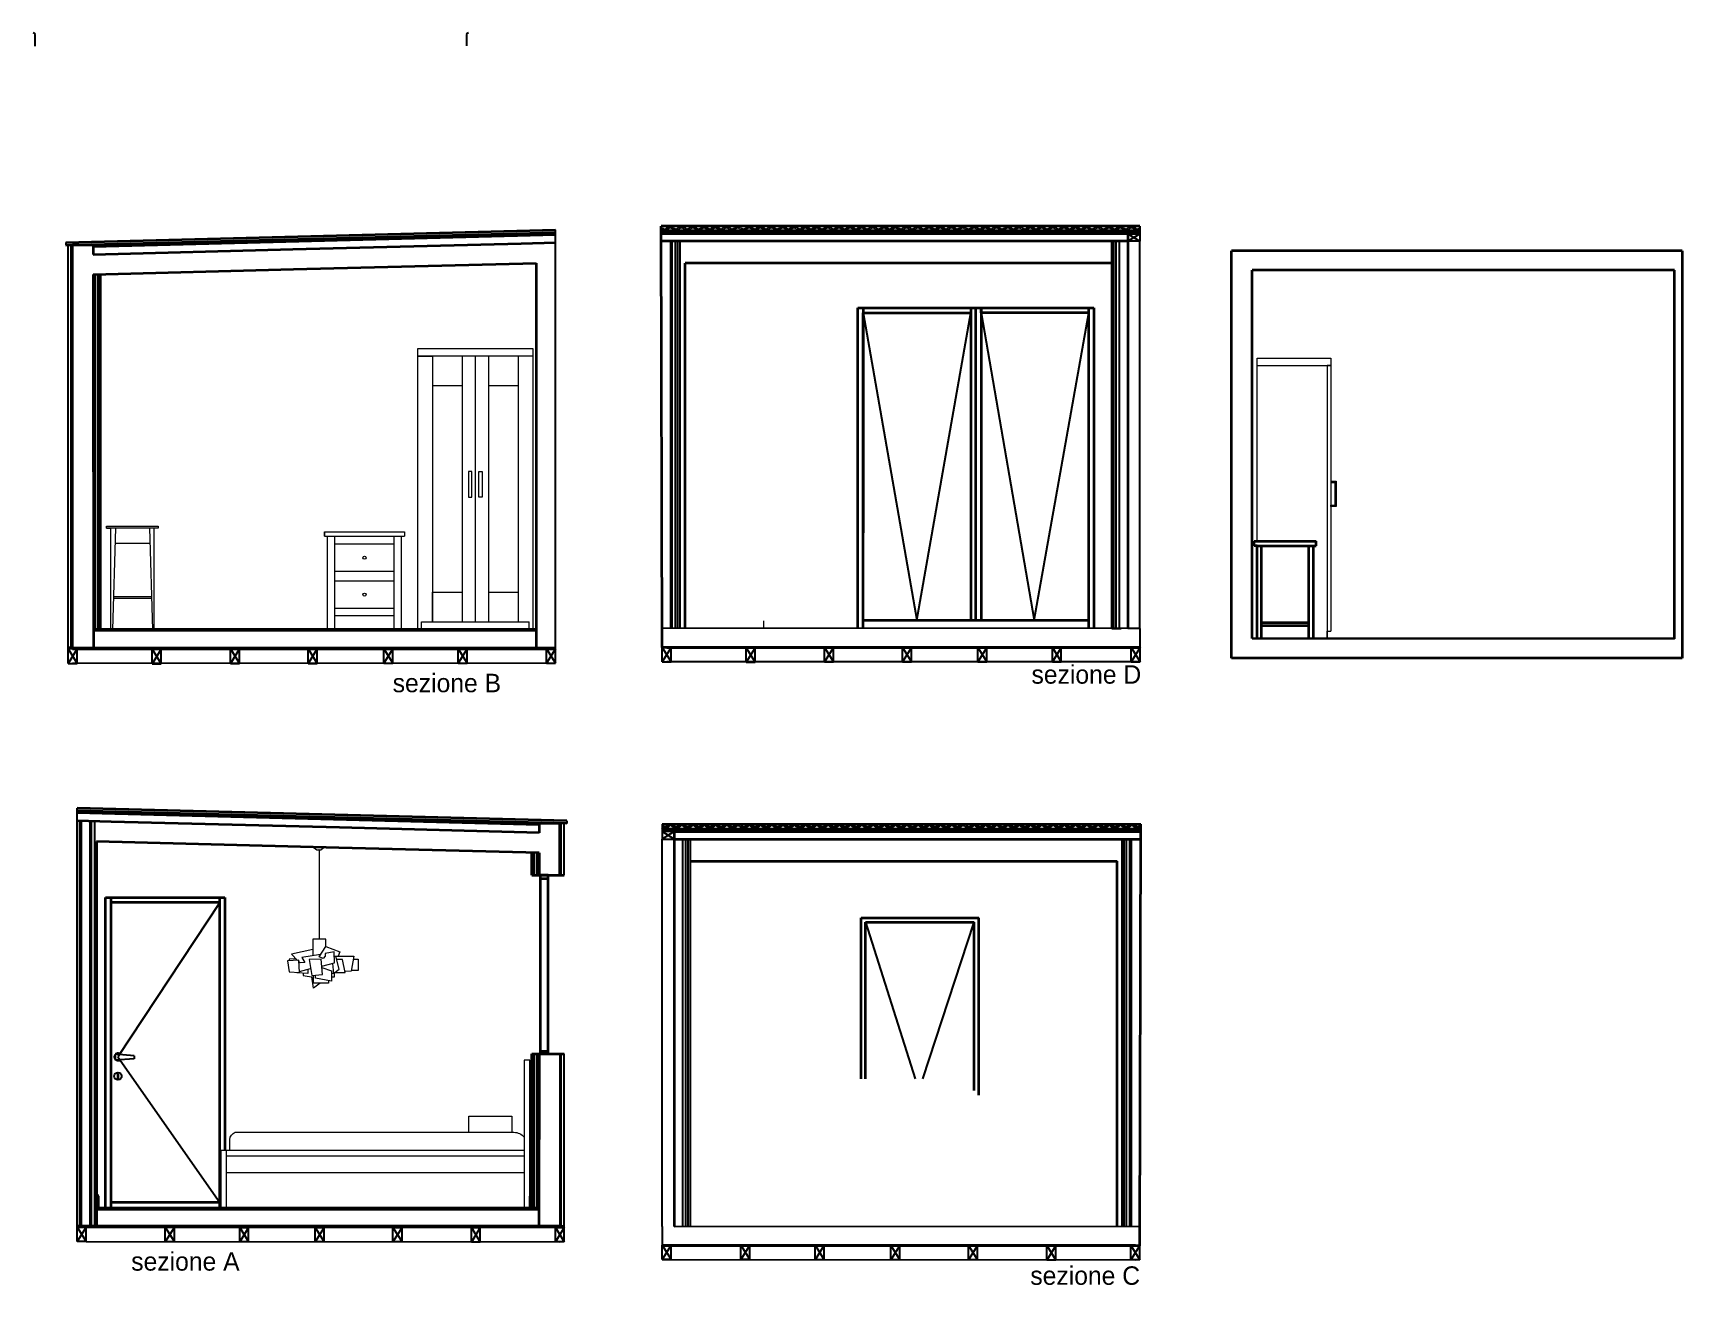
# Model space of a CAD drawing. Header units: millimetres. Extents: x -14534 to 38786, y 3807 to 47715.
# Drawn here: x 27617 to 38786, y 3807 to 12286 of the extents above; entities that cross this region are included whole.
import ezdxf

# ---------------------------------------------------------------- set-up
doc = ezdxf.new("R2010")
doc.units = ezdxf.units.MM
for name, color, linetype, lineweight in [('A-DETL', 6, 'Continuous', 25), ('A-DOOR-FULL', 4, 'Continuous', 25), ('A-ELEV-MBE1', 7, 'Continuous', 35), ('A-ELEV-MBE2', 4, 'Continuous', 25), ('A-FURN', 8, 'Continuous', 18), ('A-GLAZ-FULL', 4, 'Continuous', 25), ('A-WALL-FULL', 7, 'Continuous', 35)]:
    doc.layers.add(name, color=color, linetype=linetype, lineweight=lineweight)

msp = doc.modelspace()

# ---------------------------------------------------------------- texts
at = {"layer": 'A-FURN', "char_height": 125}
for s, insert, attachment_point in [('sezione B', (30787, 7946), 3), ('sezione D', (35123, 8004), 3), ('sezione A', (28282, 4029), 1), ('sezione C', (35115, 3933), 3)]:
    msp.add_mtext_dynamic_manual_height_columns(s, width=2735, gutter_width=12.5, heights=[581], dxfattribs=dict(at, insert=insert, attachment_point=attachment_point))

# ---------------------------------------------------------------- hatches: boundary and pattern name
at = {"layer": 'A-ELEV-MBE1'}
h = msp.add_hatch(dxfattribs=at)
h.set_pattern_fill('ANSI31', color=256, scale=100, style=0)
h.set_pattern_definition([(45, (8474.479, -7111.299), (-8.838835, 8.838835), [])])
h.paths.add_polyline_path([(31872, 10946), (35114, 10946), (35114, 10931), (31872, 10931)])
h = msp.add_hatch(dxfattribs=at)
h.set_pattern_fill('ANSI31', color=256, scale=100, style=0)
h.set_pattern_definition([(45, (11477.317, -7111.299), (-8.838835, 8.838835), [])])
h.paths.add_polyline_path([(31872, 10946), (31872, 10931), (32030, 10931), (32030, 10946)])
h = msp.add_hatch(dxfattribs=at)
h.set_pattern_fill('ANSI31', color=256, scale=100, style=0)
h.set_pattern_definition([(45, (5109.219, -11159.904), (-8.8388348, 8.8388348), [])])
h.paths.add_polyline_path([(35121, 6897), (31879, 6897), (31879, 6882), (35121, 6882)])
h = msp.add_hatch(dxfattribs=at)
h.set_pattern_fill('ANSI31', color=256, scale=100, style=0)
h.set_pattern_definition([(45, (8112.057, -11159.904), (-8.838835, 8.838835), [])])
h.paths.add_polyline_path([(35121, 6897), (35121, 6882), (34963, 6882), (34963, 6897)])

# ---------------------------------------------------------------- linework, layer by layer
for p, q in [((31155, 8116), (31155, 10953)), ((35114, 10977), (35114, 10926)), ((27838, 10867), (27838, 10849)), ((27855, 10500), (27855, 10850)), ((27875, 10500), (27875, 10850)), ((31937, 8255), (31937, 10876)), ((31947, 8255), (31947, 10876)), ((31969, 8255), (31969, 10876)), ((31984, 8255), (31984, 10876)), ((31999, 8255), (31999, 10876)), ((34923, 8252), (34923, 10876)), ((34938, 8252), (34938, 10876)), ((34953, 8252), (34953, 10876)), ((34976, 8252), (34976, 10876)), ((35033, 10926), (35114, 10926)), ((35033, 10876), (35114, 10926)), ((35033, 10926), (35114, 10876)), ((35114, 10876), (35033, 10876)), ((35114, 10926), (35114, 10876)), ((35114, 8252), (35114, 10876)), ((27854, 8114), (27855, 10500)), ((27875, 8124), (27875, 10500)), ((27885, 10500), (27885, 8124)), ((35033, 8252), (31879, 8254)), ((35114, 8252), (35114, 8028)), ((27854, 8016), (27854, 8114)), ((27915, 8114), (27854, 8114)), ((27854, 8114), (27915, 8016)), ((27915, 8114), (27854, 8016)), ((27875, 8124), (27855, 8124)), ((27885, 8124), (27875, 8124)), ((27885, 8124), (31155, 8124)), ((27915, 8016), (27915, 8114)), ((28423, 8014), (28423, 8112)), ((28484, 8112), (28423, 8112)), ((28423, 8112), (28484, 8014)), ((28484, 8112), (28423, 8014)), ((28484, 8014), (28484, 8112)), ((28954, 8016), (28954, 8114)), ((29015, 8114), (28954, 8114)), ((28954, 8114), (29015, 8016)), ((29015, 8114), (28954, 8016)), ((29015, 8016), (29015, 8114)), ((29481, 8016), (29481, 8114)), ((29541, 8114), (29481, 8114)), ((29481, 8114), (29541, 8016)), ((29541, 8114), (29481, 8016)), ((29541, 8016), (29541, 8114)), ((29992, 8017), (29992, 8115)), ((30053, 8115), (29992, 8115)), ((29992, 8115), (30053, 8017)), ((30053, 8115), (29992, 8017)), ((30053, 8017), (30053, 8115)), ((30496, 8017), (30496, 8115)), ((30557, 8115), (30496, 8115)), ((30496, 8115), (30557, 8017)), ((30557, 8115), (30496, 8017)), ((30557, 8017), (30557, 8115)), ((31024, 8124), (31034, 8124)), ((31094, 8018), (31094, 8116)), ((31155, 8116), (31094, 8116)), ((31094, 8116), (31155, 8018)), ((31155, 8116), (31094, 8018)), ((31155, 8018), (31155, 8116)), ((31879, 8026), (31879, 8124)), ((31940, 8124), (31879, 8124)), ((31879, 8124), (31940, 8026)), ((31940, 8124), (31879, 8026)), ((31940, 8026), (31940, 8124)), ((32448, 8024), (32448, 8122)), ((32508, 8122), (32448, 8122)), ((32448, 8122), (32508, 8024)), ((32508, 8122), (32448, 8024)), ((32508, 8024), (32508, 8122)), ((32978, 8026), (32978, 8124)), ((33039, 8124), (32978, 8124)), ((32978, 8124), (33039, 8026)), ((33039, 8124), (32978, 8026)), ((33039, 8026), (33039, 8124)), ((33505, 8026), (33505, 8124)), ((33566, 8124), (33505, 8124)), ((33505, 8124), (33566, 8026)), ((33566, 8124), (33505, 8026)), ((33566, 8026), (33566, 8124)), ((34017, 8027), (34017, 8125)), ((34077, 8125), (34017, 8125)), ((34017, 8125), (34077, 8027)), ((34077, 8125), (34017, 8027)), ((34077, 8027), (34077, 8125)), ((34521, 8027), (34521, 8125)), ((34581, 8125), (34521, 8125)), ((34521, 8125), (34581, 8027)), ((34581, 8125), (34521, 8027)), ((34581, 8027), (34581, 8125)), ((35054, 8027), (35054, 8125)), ((35115, 8125), (35054, 8125)), ((35054, 8125), (35115, 8027)), ((35115, 8125), (35054, 8027)), ((35115, 8027), (35115, 8125)), ((27854, 8016), (27915, 8016)), ((31094, 8018), (27885, 8016)), ((28423, 8014), (28484, 8014)), ((28954, 8016), (29015, 8016)), ((29481, 8016), (29541, 8016)), ((29992, 8017), (30053, 8017)), ((30496, 8017), (30557, 8017)), ((31094, 8018), (31155, 8018)), ((31879, 8026), (31940, 8026)), ((35114, 8028), (31909, 8026)), ((32448, 8024), (32508, 8024)), ((32978, 8026), (33039, 8026)), ((33505, 8026), (33566, 8026)), ((34017, 8027), (34077, 8027)), ((34521, 8027), (34581, 8027)), ((35054, 8027), (35115, 8027)), ((27915, 4199), (27915, 7036)), ((27935, 4207), (27935, 6950)), ((27945, 4207), (27945, 6949)), ((28004, 4207), (28004, 6948)), ((28014, 4207), (28014, 6948)), ((28036, 4207), (28036, 6947)), ((31195, 6582), (31195, 6933)), ((31215, 6582), (31215, 6932)), ((31232, 6950), (31232, 6932)), ((31879, 6928), (31879, 6877)), ((31960, 6877), (31879, 6877)), ((31879, 6877), (31879, 6827)), ((31960, 6827), (31879, 6877)), ((31960, 6877), (31879, 6827)), ((31879, 4204), (31879, 6827)), ((31879, 6827), (31960, 6827)), ((32017, 4204), (32017, 6827)), ((32039, 4204), (32039, 6827)), ((32054, 4204), (32054, 6827)), ((32069, 4204), (32069, 6827)), ((34993, 4206), (34993, 6827)), ((35008, 4206), (35008, 6827)), ((35023, 4206), (35023, 6827)), ((35046, 4206), (35046, 6827)), ((35056, 4206), (35056, 6827)), ((31185, 5372), (31185, 4207)), ((31195, 4207), (31195, 5372)), ((31215, 4197), (31215, 5372)), ((28061, 4409), (28061, 4331)), ((30981, 4329), (30981, 4409)), ((31185, 4207), (27915, 4207)), ((27915, 4101), (27915, 4199)), ((27915, 4199), (27976, 4199)), ((27976, 4199), (27915, 4101)), ((27915, 4199), (27976, 4101)), ((27976, 4101), (27976, 4199)), ((28046, 4207), (28036, 4207)), ((28513, 4100), (28513, 4198)), ((28513, 4198), (28574, 4198)), ((28574, 4198), (28513, 4100)), ((28513, 4198), (28574, 4100)), ((28574, 4100), (28574, 4198)), ((29017, 4100), (29017, 4197)), ((29017, 4197), (29077, 4197)), ((29077, 4197), (29017, 4100)), ((29017, 4197), (29077, 4100)), ((29077, 4100), (29077, 4197)), ((29528, 4099), (29528, 4197)), ((29528, 4197), (29589, 4197)), ((29589, 4197), (29528, 4099)), ((29528, 4197), (29589, 4099)), ((29589, 4099), (29589, 4197)), ((30055, 4099), (30055, 4197)), ((30055, 4197), (30116, 4197)), ((30116, 4197), (30055, 4099)), ((30055, 4197), (30116, 4099)), ((30116, 4099), (30116, 4197)), ((30586, 4097), (30586, 4195)), ((30586, 4195), (30646, 4195)), ((30646, 4195), (30586, 4097)), ((30586, 4195), (30646, 4097)), ((30646, 4097), (30646, 4195)), ((31155, 4099), (31155, 4197)), ((31155, 4197), (31215, 4197)), ((31215, 4197), (31155, 4099)), ((31155, 4197), (31215, 4099)), ((31185, 4207), (31195, 4207)), ((31195, 4207), (31215, 4207)), ((31215, 4099), (31215, 4197)), ((31879, 4204), (31879, 4075)), ((31960, 4204), (35114, 4206)), ((27976, 4101), (27915, 4101)), ((27976, 4101), (31185, 4099)), ((28574, 4100), (28513, 4100)), ((29077, 4100), (29017, 4100)), ((29589, 4099), (29528, 4099)), ((30116, 4099), (30055, 4099)), ((30646, 4097), (30586, 4097)), ((31215, 4099), (31155, 4099)), ((31879, 3979), (31879, 4077)), ((31879, 4077), (31939, 4077)), ((31939, 4077), (31879, 3979)), ((31879, 4077), (31939, 3979)), ((31939, 3979), (31939, 4077)), ((32412, 3979), (32412, 4077)), ((32412, 4077), (32472, 4077)), ((32472, 4077), (32412, 3979)), ((32412, 4077), (32472, 3979)), ((32472, 3979), (32472, 4077)), ((32915, 3978), (32915, 4076)), ((32915, 4076), (32976, 4076)), ((32976, 4076), (32915, 3978)), ((32915, 4076), (32976, 3978)), ((32976, 3978), (32976, 4076)), ((33427, 3977), (33427, 4075)), ((33427, 4075), (33487, 4075)), ((33487, 4075), (33427, 3977)), ((33427, 4075), (33487, 3977)), ((33487, 3977), (33487, 4075)), ((33954, 3977), (33954, 4075)), ((33954, 4075), (34014, 4075)), ((34014, 4075), (33954, 3977)), ((33954, 4075), (34014, 3977)), ((34014, 3977), (34014, 4075)), ((34484, 3976), (34484, 4074)), ((34484, 4074), (34545, 4074)), ((34545, 4074), (34484, 3976)), ((34484, 4074), (34545, 3976)), ((34545, 3976), (34545, 4074)), ((35053, 3977), (35053, 4075)), ((35053, 4075), (35114, 4075)), ((35114, 4075), (35053, 3977)), ((35053, 4075), (35114, 3977)), ((35114, 3977), (35114, 4075)), ((31879, 3979), (35083, 3977)), ((31939, 3979), (31879, 3979)), ((32472, 3979), (32412, 3979)), ((32976, 3978), (32915, 3978)), ((33487, 3977), (33427, 3977)), ((34014, 3977), (33954, 3977)), ((34545, 3976), (34484, 3976)), ((35114, 3977), (35053, 3977))]:
    msp.add_line(p, q)
for points in [[(34923, 8252), (34938, 8252), (34953, 8252), (34976, 8252), (34986, 8252)], [(35114, 8252), (35033, 8252)]]:
    msp.add_lwpolyline(points)
for centre, start, end in [((28046, 4402), 25.4293, 90.3196), ((30996, 4402), 89.6804, 154.5706)]:
    msp.add_arc(centre, 16.5, start, end)
at = {"layer": 'A-DETL'}
for p, q in [((27632, 12196), (27632, 12276)), ((30552, 12276), (30552, 12198))]:
    msp.add_line(p, q, dxfattribs=at)
for centre, start, end in [((27617, 12269), 25.4294, 90.3196), ((30567, 12269), 89.6804, 154.5707)]:
    msp.add_arc(centre, 16.5, start, end, dxfattribs=at)
at = {"layer": 'A-DOOR-FULL'}
for p, q in [((28173, 5369), (28173, 5330)), ((28303, 5359), (28173, 5369)), ((28303, 5339), (28173, 5330)), ((28303, 5359), (28303, 5339))]:
    msp.add_line(p, q, dxfattribs=at)
msp.add_lwpolyline([(28188, 5229), (28188, 5213, 1), (28196, 5213), (28196, 5228, 0.937392), (28188, 5229, 1)], format="xyb", dxfattribs=at)
msp.add_circle((28192, 5221), 25, dxfattribs=at)
for start, end in [(139.5658, 220.4342), (37.6575, 134.1429), (234.4239, 313.7757)]:
    msp.add_arc((28192, 5351), 25, start, end, dxfattribs=at)
at = {"layer": 'A-ELEV-MBE1'}
for p, q in [((27838, 10867), (31155, 10953)), ((35114, 10977), (31871, 10977)), ((31879, 8124), (31871, 10977)), ((31876, 10965), (31871, 10962)), ((32257, 10964), (32253, 10961)), ((32295, 10964), (32299, 10961)), ((33362, 10964), (33366, 10961)), ((33934, 10964), (33930, 10961)), ((33972, 10964), (33976, 10961)), ((27838, 10849), (31155, 10935)), ((27885, 10500), (27885, 10850)), ((27885, 10850), (28025, 10850)), ((28025, 10850), (30896, 10924)), ((28025, 10840), (30896, 10914)), ((28025, 10850), (28025, 10786)), ((29377, 10822), (30923, 10861)), ((30896, 10914), (30896, 10924)), ((30898, 10914), (30899, 10924)), ((30898, 10914), (31155, 10921)), ((30899, 10924), (31155, 10931)), ((30923, 10861), (31155, 10867)), ((32030, 10931), (31872, 10931)), ((32030, 10926), (31872, 10926)), ((32030, 10876), (31872, 10876)), ((31873, 10946), (31893, 10946)), ((35114, 10946), (31893, 10946)), ((35114, 10931), (31893, 10931)), ((35033, 10926), (31893, 10926)), ((35033, 10876), (31893, 10876)), ((32088, 10876), (32038, 10876)), ((33014, 10876), (32964, 10876)), ((33946, 10876), (33896, 10876)), ((34888, 10876), (34838, 10876)), ((35033, 10926), (35033, 8252)), ((28025, 10786), (29377, 10822)), ((29381, 10685), (31024, 10727)), ((31024, 10727), (31024, 8124)), ((34923, 10726), (32033, 10726)), ((32033, 8254), (32033, 10726)), ((28025, 10650), (29381, 10685)), ((28025, 10650), (28025, 10500)), ((28025, 10500), (28026, 8124)), ((33203, 8255), (33203, 10425)), ((33203, 10425), (33968, 10425)), ((33239, 10425), (33239, 8900)), ((33239, 10390), (33968, 10390)), ((33239, 8255), (33239, 10390)), ((33239, 10389), (33239, 10354)), ((33968, 10425), (34803, 10425)), ((33968, 10425), (33968, 8310)), ((34003, 8310), (34003, 10425)), ((34039, 10390), (34039, 10425)), ((34039, 10425), (34039, 8310)), ((34768, 10390), (34039, 10390)), ((34768, 8252), (34768, 10425)), ((34803, 10425), (34803, 8252)), ((33239, 8310), (34768, 8310)), ((31024, 8248), (28026, 8246)), ((31024, 8238), (28026, 8236)), ((31879, 8254), (31879, 8254)), ((27885, 8114), (31155, 8116)), ((35114, 8124), (31879, 8124)), ((31909, 8124), (35114, 8124)), ((31232, 6950), (27915, 7036)), ((31232, 6932), (27915, 7018)), ((28171, 7007), (27915, 7014)), ((28171, 6997), (27915, 7004)), ((28147, 6944), (27915, 6950)), ((29692, 6905), (28147, 6944)), ((28171, 6997), (28171, 7007)), ((31045, 6933), (28174, 7007)), ((28174, 6997), (28174, 7007)), ((31045, 6923), (28174, 6997)), ((31185, 6933), (31045, 6933)), ((31045, 6933), (31045, 6869)), ((31185, 6582), (31185, 6933)), ((31879, 6928), (35121, 6928)), ((35114, 4075), (35121, 6928)), ((31045, 6869), (29692, 6905)), ((31879, 6897), (35100, 6897)), ((31879, 6882), (35100, 6882)), ((31960, 6877), (35100, 6877)), ((31960, 6877), (31960, 4204)), ((31960, 6827), (35100, 6827)), ((32105, 6827), (32155, 6827)), ((33021, 6916), (33017, 6913)), ((33047, 6827), (33097, 6827)), ((33059, 6916), (33063, 6913)), ((33631, 6916), (33627, 6913)), ((33978, 6827), (34028, 6827)), ((34697, 6916), (34694, 6913)), ((34736, 6916), (34739, 6913)), ((34905, 6827), (34955, 6827)), ((34963, 6882), (35121, 6882)), ((34963, 6877), (35121, 6877)), ((34963, 6827), (35121, 6827)), ((35120, 6897), (35100, 6897)), ((35117, 6917), (35121, 6914)), ((29689, 6768), (28046, 6810)), ((28046, 6810), (28046, 4207)), ((31045, 6733), (29689, 6768)), ((31045, 6733), (31045, 6582)), ((32069, 6677), (34960, 6677)), ((34960, 4206), (34960, 6677)), ((30996, 6582), (31215, 6582)), ((31105, 6582), (31055, 6583)), ((31055, 5372), (31055, 6582)), ((31105, 6557), (31055, 6557)), ((31105, 5372), (31105, 6582)), ((31105, 5372), (31105, 6582)), ((28108, 6432), (28917, 6432)), ((28108, 4331), (28108, 6432)), ((28143, 6432), (28143, 4331)), ((28882, 6396), (28143, 6396)), ((28883, 4331), (28883, 6432)), ((28917, 6432), (28917, 4719)), ((33225, 5204), (33225, 6293)), ((33225, 6293), (33522, 6293)), ((33255, 6263), (33992, 6263)), ((33255, 5204), (33255, 6263)), ((33522, 6293), (34022, 6293)), ((33992, 5123), (33992, 6263)), ((34022, 5093), (34022, 6293)), ((30996, 5372), (31215, 5372)), ((31044, 5372), (31043, 4207)), ((31105, 5387), (31055, 5387)), ((31105, 5387), (31055, 5387)), ((31105, 5372), (31055, 5372)), ((28883, 4366), (28143, 4366)), ((28046, 4331), (31043, 4329)), ((28046, 4321), (31043, 4319)), ((31185, 4197), (27915, 4199)), ((35114, 4206), (35114, 4206)), ((35083, 4075), (31879, 4077)), ((31879, 4075), (35114, 4075))]:
    msp.add_line(p, q, dxfattribs=at)
for centre, radius, start, end in [((31895, 10980), 29.7, 216.8547, 320.5759), ((31895, 10980), 24.7, 217.0609, 320.5759), ((31933, 10949), 24.7, 39.4241, 140.5759), ((31933, 10949), 19.7, 39.4241, 140.5759), ((31971, 10980), 29.7, 219.4241, 320.5759), ((31971, 10980), 24.7, 219.4241, 320.5759), ((32009, 10949), 24.7, 39.4241, 140.5759), ((32009, 10949), 19.7, 39.4241, 140.5759), ((32048, 10980), 29.7, 219.4241, 320.5759), ((32048, 10980), 24.7, 219.4241, 320.5759), ((32086, 10949), 24.7, 39.4241, 140.5759), ((32086, 10949), 19.7, 39.4241, 140.5759), ((32124, 10980), 29.7, 219.4241, 320.5759), ((32124, 10980), 24.7, 219.4241, 320.5759), ((32162, 10949), 24.7, 39.4241, 140.5759), ((32162, 10949), 19.7, 39.4241, 140.5759), ((32200, 10980), 29.7, 219.4241, 320.5759), ((32200, 10980), 24.7, 219.4241, 320.5759), ((32238, 10949), 24.7, 39.4241, 140.5759), ((32238, 10949), 19.7, 39.4241, 140.5759), ((32276, 10980), 29.7, 219.4241, 320.5759), ((32276, 10980), 29.7, 219.4241, 320.5759), ((32276, 10980), 24.7, 219.4241, 320.5759), ((32276, 10980), 24.7, 219.4241, 320.5759), ((32314, 10949), 24.7, 39.4241, 140.5759), ((32314, 10949), 19.7, 39.4241, 140.5759), ((32352, 10980), 29.7, 219.4241, 320.5759), ((32352, 10980), 24.7, 219.4241, 320.5759), ((32390, 10949), 24.7, 39.4241, 140.5759), ((32390, 10949), 19.7, 39.4241, 140.5759), ((32429, 10980), 29.7, 219.4241, 320.5759), ((32429, 10980), 24.7, 219.4241, 320.5759), ((32467, 10949), 24.7, 39.4241, 140.5759), ((32467, 10949), 19.7, 39.4241, 140.5759), ((32505, 10980), 29.7, 219.4241, 320.5759), ((32505, 10980), 24.7, 219.4241, 320.5759), ((32543, 10949), 24.7, 39.4241, 140.5759), ((32543, 10949), 19.7, 39.4241, 140.5759), ((32581, 10980), 29.7, 219.4241, 320.5759), ((32581, 10980), 24.7, 219.4241, 320.5759), ((32619, 10949), 24.7, 39.4241, 140.5759), ((32619, 10949), 19.7, 39.4241, 140.5759), ((32657, 10980), 29.7, 219.4241, 320.5759), ((32657, 10980), 24.7, 219.4241, 320.5759), ((32695, 10949), 24.7, 39.4241, 140.5759), ((32695, 10949), 19.7, 39.4241, 140.5759), ((32733, 10980), 29.7, 219.4241, 320.5759), ((32733, 10980), 24.7, 219.4241, 320.5759), ((32771, 10949), 24.7, 39.4241, 140.5759), ((32771, 10949), 19.7, 39.4241, 140.5759), ((32810, 10980), 29.7, 219.4241, 320.5759), ((32810, 10980), 24.7, 219.4241, 320.5759), ((32848, 10949), 24.7, 39.4241, 140.5759), ((32848, 10949), 19.7, 39.4241, 140.5759), ((32886, 10980), 29.7, 219.4241, 320.5759), ((32886, 10980), 24.7, 219.4241, 320.5759), ((32924, 10949), 24.7, 39.4241, 140.5759), ((32924, 10949), 19.7, 39.4241, 140.5759), ((32962, 10980), 29.7, 219.4241, 320.5759), ((32962, 10980), 24.7, 219.4241, 320.5759), ((33000, 10949), 24.7, 39.4241, 140.5759), ((33000, 10949), 19.7, 39.4241, 140.5759), ((33038, 10980), 29.7, 219.4241, 320.5759), ((33038, 10980), 24.7, 219.4241, 320.5759), ((33076, 10949), 24.7, 39.4241, 140.5759), ((33076, 10949), 19.7, 39.4241, 140.5759), ((33114, 10980), 29.7, 219.4241, 320.5759), ((33114, 10980), 24.7, 219.4241, 320.5759), ((33152, 10949), 24.7, 39.4241, 140.5759), ((33152, 10949), 19.7, 39.4241, 140.5759), ((33191, 10980), 29.7, 219.4241, 320.5759), ((33191, 10980), 24.7, 219.4241, 320.5759), ((33229, 10949), 24.7, 39.4241, 140.5759), ((33229, 10949), 19.7, 39.4241, 140.5759), ((33267, 10980), 29.7, 219.4241, 320.5759), ((33267, 10980), 24.7, 219.4241, 320.5759), ((33305, 10949), 24.7, 39.4241, 140.5759), ((33305, 10949), 24.7, 39.4241, 140.5759), ((33305, 10949), 19.7, 39.4241, 140.5759), ((33305, 10949), 19.7, 39.4241, 140.5759), ((33343, 10980), 29.7, 219.4241, 320.5759), ((33343, 10980), 29.7, 219.4241, 320.5759), ((33343, 10980), 24.7, 219.4241, 320.5759), ((33343, 10980), 24.7, 219.4241, 320.5759), ((33381, 10949), 24.7, 39.4241, 140.5759), ((33381, 10949), 19.7, 39.4241, 140.5759), ((33419, 10980), 29.7, 219.4241, 320.5759), ((33419, 10980), 24.7, 219.4241, 320.5759), ((33457, 10949), 24.7, 39.4241, 140.5759), ((33457, 10949), 19.7, 39.4241, 140.5759), ((33495, 10980), 29.7, 219.4241, 320.5759), ((33495, 10980), 24.7, 219.4241, 320.5759), ((33533, 10949), 24.7, 39.4241, 140.5759), ((33533, 10949), 19.7, 39.4241, 140.5759), ((33572, 10980), 29.7, 219.4241, 320.5759), ((33572, 10980), 24.7, 219.4241, 320.5759), ((33610, 10949), 24.7, 39.4241, 140.5759), ((33610, 10949), 19.7, 39.4241, 140.5759), ((33648, 10980), 29.7, 219.4241, 320.5759), ((33648, 10980), 24.7, 219.4241, 320.5759), ((33686, 10949), 24.7, 39.4241, 140.5759), ((33686, 10949), 19.7, 39.4241, 140.5759), ((33724, 10980), 29.7, 219.4241, 320.5759), ((33724, 10980), 24.7, 219.4241, 320.5759), ((33762, 10949), 24.7, 39.4241, 140.5759), ((33762, 10949), 19.7, 39.4241, 140.5759), ((33800, 10980), 29.7, 219.4241, 320.5759), ((33800, 10980), 24.7, 219.4241, 320.5759), ((33838, 10949), 24.7, 39.4241, 140.5759), ((33838, 10949), 19.7, 39.4241, 140.5759), ((33876, 10980), 29.7, 219.4241, 320.5759), ((33876, 10980), 24.7, 219.4241, 320.5759), ((33914, 10949), 24.7, 39.4241, 140.5759), ((33914, 10949), 19.7, 39.4241, 140.5759), ((33953, 10980), 29.7, 219.4241, 320.5759), ((33953, 10980), 29.7, 219.4241, 320.5759), ((33953, 10980), 24.7, 219.4241, 320.5759), ((33953, 10980), 24.7, 219.4241, 320.5759), ((33991, 10949), 24.7, 39.4241, 140.5759), ((33991, 10949), 19.7, 39.4241, 140.5759), ((34029, 10980), 29.7, 219.4241, 320.5759), ((34029, 10980), 24.7, 219.4241, 320.5759), ((34067, 10949), 24.7, 39.4241, 140.5759), ((34067, 10949), 19.7, 39.4241, 140.5759), ((34105, 10980), 29.7, 219.4241, 320.5759), ((34105, 10980), 24.7, 219.4241, 320.5759), ((34143, 10949), 24.7, 39.4241, 140.5759), ((34143, 10949), 19.7, 39.4241, 140.5759), ((34181, 10980), 29.7, 219.4241, 320.5759), ((34181, 10980), 24.7, 219.4241, 320.5759), ((34219, 10949), 24.7, 39.4241, 140.5759), ((34219, 10949), 19.7, 39.4241, 140.5759), ((34257, 10980), 29.7, 219.4241, 320.5759), ((34257, 10980), 24.7, 219.4241, 320.5759), ((34295, 10949), 24.7, 39.4241, 140.5759), ((34295, 10949), 19.7, 39.4241, 140.5759), ((34334, 10980), 29.7, 219.4241, 320.5759), ((34334, 10980), 24.7, 219.4241, 320.5759), ((34372, 10949), 24.7, 39.4241, 140.5759), ((34372, 10949), 19.7, 39.4241, 140.5759), ((34410, 10980), 29.7, 219.4241, 320.5759), ((34410, 10980), 24.7, 219.4241, 320.5759), ((34448, 10949), 24.7, 39.4241, 140.5759), ((34448, 10949), 19.7, 39.4241, 140.5759), ((34486, 10980), 29.7, 219.4241, 320.5759), ((34486, 10980), 24.7, 219.4241, 320.5759), ((34524, 10949), 24.7, 39.4241, 140.5759), ((34524, 10949), 19.7, 39.4241, 140.5759), ((34562, 10980), 29.7, 219.4241, 320.5759), ((34562, 10980), 24.7, 219.4241, 320.5759), ((34600, 10949), 24.7, 39.4241, 140.5759), ((34600, 10949), 19.7, 39.4241, 140.5759), ((34638, 10980), 29.7, 219.4241, 320.5759), ((34638, 10980), 24.7, 219.4241, 320.5759), ((34676, 10949), 24.7, 39.4241, 140.5759), ((34676, 10949), 19.7, 39.4241, 140.5759), ((34715, 10980), 29.7, 219.4241, 320.5759), ((34715, 10980), 24.7, 219.4241, 320.5759), ((34753, 10949), 24.7, 39.4241, 140.5759), ((34753, 10949), 19.7, 39.4241, 140.5759), ((34791, 10980), 29.7, 219.4241, 320.5759), ((34791, 10980), 24.7, 219.4241, 320.5759), ((34829, 10949), 24.7, 39.4241, 140.5759), ((34829, 10949), 19.7, 39.4241, 140.5759), ((34867, 10980), 29.7, 219.4241, 320.5759), ((34867, 10980), 24.7, 219.4241, 320.5759), ((34905, 10949), 24.7, 39.4241, 140.5759), ((34905, 10949), 19.7, 39.4241, 140.5759), ((34943, 10980), 29.7, 219.4241, 320.5759), ((34943, 10980), 24.7, 219.4241, 320.5759), ((34981, 10949), 24.7, 39.4241, 140.5759), ((34981, 10949), 19.7, 39.4241, 140.5759), ((35019, 10980), 29.7, 219.4241, 320.5759), ((35019, 10980), 24.7, 219.4241, 320.5759), ((35057, 10949), 24.7, 39.4241, 140.5759), ((35057, 10949), 19.7, 39.4241, 140.5759), ((35096, 10980), 29.7, 219.4241, 308.6349), ((35096, 10980), 24.7, 219.4241, 318.672), ((31897, 6932), 24.7, 221.328, 320.5759), ((31897, 6932), 29.7, 231.3651, 320.5759), ((31935, 6900), 24.7, 39.4241, 140.5759), ((31935, 6900), 19.7, 39.4241, 140.5759), ((31973, 6932), 29.7, 219.4241, 320.5759), ((31973, 6932), 24.7, 219.4241, 320.5759), ((32011, 6900), 24.7, 39.4241, 140.5759), ((32011, 6900), 19.7, 39.4241, 140.5759), ((32050, 6932), 29.7, 219.4241, 320.5759), ((32050, 6932), 24.7, 219.4241, 320.5759), ((32088, 6900), 24.7, 39.4241, 140.5759), ((32088, 6900), 19.7, 39.4241, 140.5759), ((32126, 6932), 29.7, 219.4241, 320.5759), ((32126, 6932), 24.7, 219.4241, 320.5759), ((32164, 6900), 24.7, 39.4241, 140.5759), ((32164, 6900), 19.7, 39.4241, 140.5759), ((32202, 6932), 29.7, 219.4241, 320.5759), ((32202, 6932), 24.7, 219.4241, 320.5759), ((32240, 6900), 24.7, 39.4241, 140.5759), ((32240, 6900), 19.7, 39.4241, 140.5759), ((32278, 6932), 29.7, 219.4241, 320.5759), ((32278, 6932), 24.7, 219.4241, 320.5759), ((32316, 6900), 24.7, 39.4241, 140.5759), ((32316, 6900), 19.7, 39.4241, 140.5759), ((32354, 6932), 29.7, 219.4241, 320.5759), ((32354, 6932), 24.7, 219.4241, 320.5759), ((32392, 6900), 24.7, 39.4241, 140.5759), ((32392, 6900), 19.7, 39.4241, 140.5759), ((32431, 6932), 29.7, 219.4241, 320.5759), ((32431, 6932), 24.7, 219.4241, 320.5759), ((32469, 6900), 24.7, 39.4241, 140.5759), ((32469, 6900), 19.7, 39.4241, 140.5759), ((32507, 6932), 29.7, 219.4241, 320.5759), ((32507, 6932), 24.7, 219.4241, 320.5759), ((32545, 6900), 24.7, 39.4241, 140.5759), ((32545, 6900), 19.7, 39.4241, 140.5759), ((32583, 6932), 29.7, 219.4241, 320.5759), ((32583, 6932), 24.7, 219.4241, 320.5759), ((32621, 6900), 24.7, 39.4241, 140.5759), ((32621, 6900), 19.7, 39.4241, 140.5759), ((32659, 6932), 29.7, 219.4241, 320.5759), ((32659, 6932), 24.7, 219.4241, 320.5759), ((32697, 6900), 24.7, 39.4241, 140.5759), ((32697, 6900), 19.7, 39.4241, 140.5759), ((32735, 6932), 29.7, 219.4241, 320.5759), ((32735, 6932), 24.7, 219.4241, 320.5759), ((32773, 6900), 24.7, 39.4241, 140.5759), ((32773, 6900), 19.7, 39.4241, 140.5759), ((32812, 6932), 29.7, 219.4241, 320.5759), ((32812, 6932), 24.7, 219.4241, 320.5759), ((32850, 6900), 24.7, 39.4241, 140.5759), ((32850, 6900), 19.7, 39.4241, 140.5759), ((32888, 6932), 29.7, 219.4241, 320.5759), ((32888, 6932), 24.7, 219.4241, 320.5759), ((32926, 6900), 24.7, 39.4241, 140.5759), ((32926, 6900), 19.7, 39.4241, 140.5759), ((32964, 6932), 29.7, 219.4241, 320.5759), ((32964, 6932), 24.7, 219.4241, 320.5759), ((33002, 6900), 24.7, 39.4241, 140.5759), ((33002, 6900), 19.7, 39.4241, 140.5759), ((33040, 6932), 29.7, 219.4241, 320.5759), ((33040, 6932), 29.7, 219.4241, 320.5759), ((33040, 6932), 24.7, 219.4241, 320.5759), ((33040, 6932), 24.7, 219.4241, 320.5759), ((33078, 6900), 24.7, 39.4241, 140.5759), ((33078, 6900), 19.7, 39.4241, 140.5759), ((33116, 6932), 29.7, 219.4241, 320.5759), ((33116, 6932), 24.7, 219.4241, 320.5759), ((33154, 6900), 24.7, 39.4241, 140.5759), ((33154, 6900), 19.7, 39.4241, 140.5759), ((33193, 6932), 29.7, 219.4241, 320.5759), ((33193, 6932), 24.7, 219.4241, 320.5759), ((33231, 6900), 24.7, 39.4241, 140.5759), ((33231, 6900), 19.7, 39.4241, 140.5759), ((33269, 6932), 29.7, 219.4241, 320.5759), ((33269, 6932), 24.7, 219.4241, 320.5759), ((33307, 6900), 24.7, 39.4241, 140.5759), ((33307, 6900), 19.7, 39.4241, 140.5759), ((33345, 6932), 29.7, 219.4241, 320.5759), ((33345, 6932), 24.7, 219.4241, 320.5759), ((33383, 6900), 24.7, 39.4241, 140.5759), ((33383, 6900), 19.7, 39.4241, 140.5759), ((33421, 6932), 29.7, 219.4241, 320.5759), ((33421, 6932), 24.7, 219.4241, 320.5759), ((33459, 6900), 24.7, 39.4241, 140.5759), ((33459, 6900), 19.7, 39.4241, 140.5759), ((33497, 6932), 29.7, 219.4241, 320.5759), ((33497, 6932), 24.7, 219.4241, 320.5759), ((33535, 6900), 24.7, 39.4241, 140.5759), ((33535, 6900), 19.7, 39.4241, 140.5759), ((33574, 6932), 29.7, 219.4241, 320.5759), ((33574, 6932), 24.7, 219.4241, 320.5759), ((33612, 6900), 24.7, 39.4241, 140.5759), ((33612, 6900), 19.7, 39.4241, 140.5759), ((33650, 6932), 29.7, 219.4241, 320.5759), ((33650, 6932), 29.7, 219.4241, 320.5759), ((33650, 6932), 24.7, 219.4241, 320.5759), ((33650, 6932), 24.7, 219.4241, 320.5759), ((33688, 6900), 24.7, 39.4241, 140.5759), ((33688, 6900), 24.7, 39.4241, 140.5759), ((33688, 6900), 19.7, 39.4241, 140.5759), ((33688, 6900), 19.7, 39.4241, 140.5759), ((33726, 6932), 29.7, 219.4241, 320.5759), ((33726, 6932), 24.7, 219.4241, 320.5759), ((33764, 6900), 24.7, 39.4241, 140.5759), ((33764, 6900), 19.7, 39.4241, 140.5759), ((33802, 6932), 29.7, 219.4241, 320.5759), ((33802, 6932), 24.7, 219.4241, 320.5759), ((33840, 6900), 24.7, 39.4241, 140.5759), ((33840, 6900), 19.7, 39.4241, 140.5759), ((33878, 6932), 29.7, 219.4241, 320.5759), ((33878, 6932), 24.7, 219.4241, 320.5759), ((33916, 6900), 24.7, 39.4241, 140.5759), ((33916, 6900), 19.7, 39.4241, 140.5759), ((33955, 6932), 29.7, 219.4241, 320.5759), ((33955, 6932), 24.7, 219.4241, 320.5759), ((33993, 6900), 24.7, 39.4241, 140.5759), ((33993, 6900), 19.7, 39.4241, 140.5759), ((34031, 6932), 29.7, 219.4241, 320.5759), ((34031, 6932), 24.7, 219.4241, 320.5759), ((34069, 6900), 24.7, 39.4241, 140.5759), ((34069, 6900), 19.7, 39.4241, 140.5759), ((34107, 6932), 29.7, 219.4241, 320.5759), ((34107, 6932), 24.7, 219.4241, 320.5759), ((34145, 6900), 24.7, 39.4241, 140.5759), ((34145, 6900), 19.7, 39.4241, 140.5759), ((34183, 6932), 29.7, 219.4241, 320.5759), ((34183, 6932), 24.7, 219.4241, 320.5759), ((34221, 6900), 24.7, 39.4241, 140.5759), ((34221, 6900), 19.7, 39.4241, 140.5759), ((34259, 6932), 29.7, 219.4241, 320.5759), ((34259, 6932), 24.7, 219.4241, 320.5759), ((34297, 6900), 24.7, 39.4241, 140.5759), ((34297, 6900), 19.7, 39.4241, 140.5759), ((34336, 6932), 29.7, 219.4241, 320.5759), ((34336, 6932), 24.7, 219.4241, 320.5759), ((34374, 6900), 24.7, 39.4241, 140.5759), ((34374, 6900), 19.7, 39.4241, 140.5759), ((34412, 6932), 29.7, 219.4241, 320.5759), ((34412, 6932), 24.7, 219.4241, 320.5759), ((34450, 6900), 24.7, 39.4241, 140.5759), ((34450, 6900), 19.7, 39.4241, 140.5759), ((34488, 6932), 29.7, 219.4241, 320.5759), ((34488, 6932), 24.7, 219.4241, 320.5759), ((34526, 6900), 24.7, 39.4241, 140.5759), ((34526, 6900), 19.7, 39.4241, 140.5759), ((34564, 6932), 29.7, 219.4241, 320.5759), ((34564, 6932), 24.7, 219.4241, 320.5759), ((34602, 6900), 24.7, 39.4241, 140.5759), ((34602, 6900), 19.7, 39.4241, 140.5759), ((34640, 6932), 29.7, 219.4241, 320.5759), ((34640, 6932), 24.7, 219.4241, 320.5759), ((34678, 6900), 24.7, 39.4241, 140.5759), ((34678, 6900), 19.7, 39.4241, 140.5759), ((34717, 6932), 29.7, 219.4241, 320.5759), ((34717, 6932), 29.7, 219.4241, 320.5759), ((34717, 6932), 24.7, 219.4241, 320.5759), ((34717, 6932), 24.7, 219.4241, 320.5759), ((34755, 6900), 24.7, 39.4241, 140.5759), ((34755, 6900), 19.7, 39.4241, 140.5759), ((34793, 6932), 29.7, 219.4241, 320.5759), ((34793, 6932), 24.7, 219.4241, 320.5759), ((34831, 6900), 24.7, 39.4241, 140.5759), ((34831, 6900), 19.7, 39.4241, 140.5759), ((34869, 6932), 29.7, 219.4241, 320.5759), ((34869, 6932), 24.7, 219.4241, 320.5759), ((34907, 6900), 24.7, 39.4241, 140.5759), ((34907, 6900), 19.7, 39.4241, 140.5759), ((34945, 6932), 29.7, 219.4241, 320.5759), ((34945, 6932), 24.7, 219.4241, 320.5759), ((34983, 6900), 24.7, 39.4241, 140.5759), ((34983, 6900), 19.7, 39.4241, 140.5759), ((35021, 6932), 29.7, 219.4241, 320.5759), ((35021, 6932), 24.7, 219.4241, 320.5759), ((35059, 6900), 24.7, 39.4241, 140.5759), ((35059, 6900), 19.7, 39.4241, 140.5759), ((35098, 6932), 29.7, 219.4241, 323.1453), ((35098, 6932), 24.7, 219.4241, 322.9391)]:
    msp.add_arc(centre, radius, start, end, dxfattribs=at)
at = {"layer": 'A-ELEV-MBE2'}
for p, q in [((33239, 10390), (33603, 8310)), ((33603, 8310), (33968, 10390)), ((34039, 10390), (34397, 8310)), ((34397, 8310), (34768, 10390)), ((31879, 8255), (31879, 8254)), ((28882, 6396), (28192, 5351)), ((28192, 5351), (28883, 4366)), ((35114, 4206), (35114, 4206))]:
    msp.add_line(p, q, dxfattribs=at)
at = {"layer": 'A-ELEV-MBE2', "ltscale": 0.8}
for p, q in [((33255, 6263), (33591, 5204)), ((33644, 5204), (33992, 6263))]:
    msp.add_line(p, q, dxfattribs=at)
at = {"layer": 'A-FURN'}
for p, q in [((30223, 8248), (30223, 10148)), ((30223, 10148), (31003, 10148)), ((31003, 10098), (30223, 10098)), ((30223, 10098), (30323, 10098)), ((30323, 10098), (30323, 8298)), ((30323, 10098), (30323, 9898)), ((30523, 10098), (30523, 8298)), ((30613, 8298), (30613, 10098)), ((30703, 10098), (30703, 8298)), ((31003, 10098), (30903, 10098)), ((30903, 10098), (30903, 8298)), ((31003, 10148), (31003, 8248)), ((31003, 10148), (31003, 10098)), ((35908, 8844), (35908, 10084)), ((35908, 10084), (36408, 10084)), ((36408, 10084), (36408, 8234)), ((35908, 10034), (36408, 10034)), ((36408, 10034), (36383, 10034)), ((36383, 10034), (36383, 8184)), ((30323, 9898), (30523, 9898)), ((30703, 9898), (30903, 9898)), ((30590, 9315), (30567, 9315)), ((30567, 9315), (30567, 9141)), ((30590, 9315), (30567, 9315)), ((30567, 9315), (30567, 9141)), ((30590, 9315), (30567, 9315)), ((30567, 9315), (30567, 9141)), ((30590, 9315), (30567, 9315)), ((30567, 9315), (30567, 9141)), ((30590, 9141), (30590, 9315)), ((30590, 9141), (30590, 9315)), ((30590, 9141), (30590, 9315)), ((30590, 9141), (30590, 9315)), ((30636, 9315), (30659, 9315)), ((30636, 9141), (30636, 9315)), ((30636, 9315), (30659, 9315)), ((30636, 9141), (30636, 9315)), ((30636, 9315), (30659, 9315)), ((30636, 9141), (30636, 9315)), ((30636, 9315), (30659, 9315)), ((30636, 9141), (30636, 9315)), ((30659, 9315), (30659, 9141)), ((30659, 9315), (30659, 9141)), ((30659, 9315), (30659, 9141)), ((30659, 9315), (30659, 9141)), ((36408, 9251), (36444, 9251)), ((36408, 9251), (36408, 9241)), ((36408, 9241), (36444, 9241)), ((36444, 9241), (36434, 9241)), ((36434, 9241), (36434, 9088)), ((36444, 9251), (36444, 9078)), ((30567, 9141), (30590, 9141)), ((30567, 9141), (30590, 9141)), ((30567, 9141), (30590, 9141)), ((30567, 9141), (30590, 9141)), ((30659, 9141), (30636, 9141)), ((30659, 9141), (30636, 9141)), ((30659, 9141), (30636, 9141)), ((30659, 9141), (30636, 9141)), ((36408, 9078), (36408, 9088)), ((36408, 9088), (36444, 9088)), ((36444, 9078), (36408, 9078)), ((29592, 8877), (29592, 8908)), ((29592, 8908), (30132, 8908)), ((29592, 8908), (29592, 8877)), ((29592, 8877), (30132, 8877)), ((29612, 8248), (29612, 8877)), ((29662, 8338), (29662, 8877)), ((29662, 8825), (30062, 8825)), ((30062, 8338), (30062, 8877)), ((30112, 8248), (30112, 8877)), ((30132, 8908), (30132, 8877)), ((29662, 8640), (30062, 8640)), ((29662, 8575), (30062, 8575)), ((30323, 8298), (30323, 8498)), ((30323, 8498), (30523, 8498)), ((30703, 8498), (30903, 8498)), ((29662, 8390), (30062, 8390)), ((30062, 8338), (29662, 8338)), ((29662, 8248), (29662, 8338)), ((30062, 8248), (30062, 8338)), ((30248, 8248), (30248, 8298)), ((30248, 8298), (30978, 8298)), ((30978, 8248), (30978, 8298)), ((32567, 8254), (32567, 8304)), ((29662, 8248), (29612, 8248)), ((29612, 8248), (29662, 8248)), ((30112, 8248), (30062, 8248)), ((30112, 8248), (30062, 8248)), ((31003, 8248), (30223, 8248)), ((30223, 8248), (30248, 8248)), ((31003, 8248), (30978, 8248)), ((32567, 8254), (32092, 8254)), ((36383, 8184), (36383, 8234)), ((36383, 8234), (36408, 8234)), ((30981, 5329), (30944, 5329)), ((30944, 5329), (30944, 4329)), ((30981, 4329), (30981, 5329)), ((30568, 4840), (30568, 4951)), ((30568, 4951), (30861, 4951)), ((30861, 4951), (30861, 4842)), ((28891, 4329), (28891, 4719)), ((28891, 4719), (30944, 4719)), ((28928, 4329), (28928, 4719)), ((28928, 4682), (30944, 4682)), ((28928, 4569), (30944, 4569)), ((28928, 4329), (28891, 4329)), ((30981, 4329), (30944, 4329))]:
    msp.add_line(p, q, dxfattribs=at)
at = {"layer": 'A-FURN', "lineweight": 13}
for p, q in [((28115, 8946), (28465, 8946)), ((28115, 8931), (28115, 8946)), ((28465, 8946), (28465, 8931)), ((28115, 8931), (28145, 8931)), ((28465, 8931), (28115, 8931)), ((28145, 8246), (28145, 8931)), ((28175, 8931), (28155, 8246)), ((28405, 8931), (28425, 8246)), ((28465, 8931), (28435, 8931)), ((28435, 8931), (28435, 8246)), ((28145, 8246), (28155, 8246)), ((28435, 8246), (28425, 8246))]:
    msp.add_line(p, q, dxfattribs=at)
at = {"layer": 'A-FURN', "lineweight": 9}
for p, q in [((28172, 8831), (28408, 8831)), ((28161, 8457), (28419, 8457)), ((28419, 8467), (28162, 8467))]:
    msp.add_line(p, q, dxfattribs=at)
at = {"layer": 'A-FURN'}
for points in [[(29514, 6771), (29514, 6771), (29539, 6753)], [(29593, 6771), (29514, 6771)], [(29539, 6753), (29568, 6753)], [(29556, 6753), (29552, 6753)], [(29555, 6753), (29555, 6149)], [(29556, 6753), (29556, 6149)], [(29593, 6771), (29593, 6771), (29568, 6753)], [(29599, 6098), (29599, 6149), (29512, 6149), (29512, 6037)], [(29512, 6079), (29368, 6047), (29409, 6005)], [(29564, 6046), (29437, 6024), (29459, 5991), (29426, 5988)], [(29572, 5967), (29658, 5989), (29657, 6063), (29595, 6052), (29595, 6034), (29581, 6017), (29554, 6030), (29599, 6098), (29694, 6062), (29683, 6034)], [(29646, 5984), (29653, 5917), (29690, 5946), (29667, 6034)], [(29657, 6034), (29790, 6034), (29771, 5931), (29731, 5929)], [(29399, 6016), (29351, 6013), (29351, 6002)], [(29478, 5944), (29478, 5917), (29403, 5920), (29403, 5925)], [(29417, 5997), (29426, 5988)], [(29421, 5930), (29497, 5949)], [(29573, 5956), (29639, 5935), (29639, 5864), (29529, 5885), (29529, 5904)], [(29639, 5894), (29658, 5894), (29658, 5921)], [(29662, 5924), (29732, 5924), (29712, 6012), (29673, 6012)], [(29786, 6013), (29820, 6013), (29820, 5936), (29772, 5936)], [(29447, 5918), (29447, 5903), (29517, 5892)], [(29561, 5851), (29517, 5817), (29505, 5894)], [(29619, 5866), (29619, 5851), (29517, 5851), (29517, 5903)], [(29653, 5917), (29639, 5917)]]:
    msp.add_lwpolyline(points, dxfattribs=at)
for points in [[(29417, 6006), (29340, 6002), (29351, 5928), (29421, 5924)], [(29505, 5902), (29577, 5910), (29568, 6013), (29487, 6011)]]:
    msp.add_lwpolyline(points, close=True, dxfattribs=at)
msp.add_lwpolyline([(28950, 4719), (28950, 4791, -0.327878), (28987, 4841), (30874, 4841, -0.224463), (30944, 4808), (30944, 4719)], format="xyb", dxfattribs=at)
for centre in [(29862, 8732), (29862, 8482)]:
    msp.add_circle(centre, 10.2, dxfattribs=at)
at = {"layer": 'A-GLAZ-FULL'}
msp.add_line((38735, 10654), (38733, 8743), dxfattribs=at)
at = {"layer": 'A-WALL-FULL'}
for p, q in [((38786, 10810), (35735, 10810)), ((35735, 8052), (35735, 10810)), ((38786, 10810), (38735, 10810)), ((38735, 10680), (35875, 10680)), ((35875, 8184), (35875, 10680)), ((38735, 8182), (38735, 10680)), ((35888, 8844), (36308, 8844)), ((35888, 8813), (35888, 8844)), ((36308, 8813), (36308, 8844)), ((35908, 8813), (35888, 8813)), ((35908, 8184), (35908, 8813)), ((35908, 8184), (35908, 8813)), ((35908, 8813), (36288, 8813)), ((35938, 8274), (35938, 8813)), ((36258, 8274), (36258, 8813)), ((36288, 8813), (36288, 8184)), ((36288, 8813), (36308, 8813)), ((35938, 8294), (36258, 8294)), ((35938, 8184), (35938, 8274)), ((35938, 8274), (36258, 8274)), ((36258, 8184), (36258, 8274)), ((38735, 8182), (35875, 8184)), ((38786, 8052), (35735, 8052))]:
    msp.add_line(p, q, dxfattribs=at)
at = {"layer": 'A-WALL-FULL', "ltscale": 0.5}
msp.add_line((38786, 10810), (38786, 8052), dxfattribs=at)
at = {"layer": 'A-WALL-FULL', "color": 7}
for p, q in [((28036, 10500), (28036, 10650)), ((28036, 10500), (28036, 10650)), ((28059, 9289), (28059, 10650)), ((28074, 10500), (28074, 10651)), ((28036, 8246), (28036, 10500)), ((28074, 8246), (28074, 10500)), ((28036, 8256), (28036, 9289)), ((28059, 8246), (28059, 9289)), ((30996, 6582), (30996, 6734)), ((31011, 6582), (31011, 6733)), ((31033, 6582), (31033, 6733)), ((31033, 6582), (31033, 6733)), ((31043, 6582), (31043, 6733)), ((30996, 4329), (30996, 5372)), ((31011, 4329), (31011, 5372)), ((31033, 4339), (31033, 5372)), ((31033, 4329), (31033, 5372)), ((31043, 4329), (31043, 5372))]:
    msp.add_line(p, q, dxfattribs=at)

msp.set_redraw_order([(e.dxf.handle, doc.entitydb.next_handle()) for e in msp.query("TEXT MTEXT ATTDEF DIMENSION ARC_DIMENSION")])  # texts and dimensions are drawn at this point

doc.saveas('drawing.dxf')
